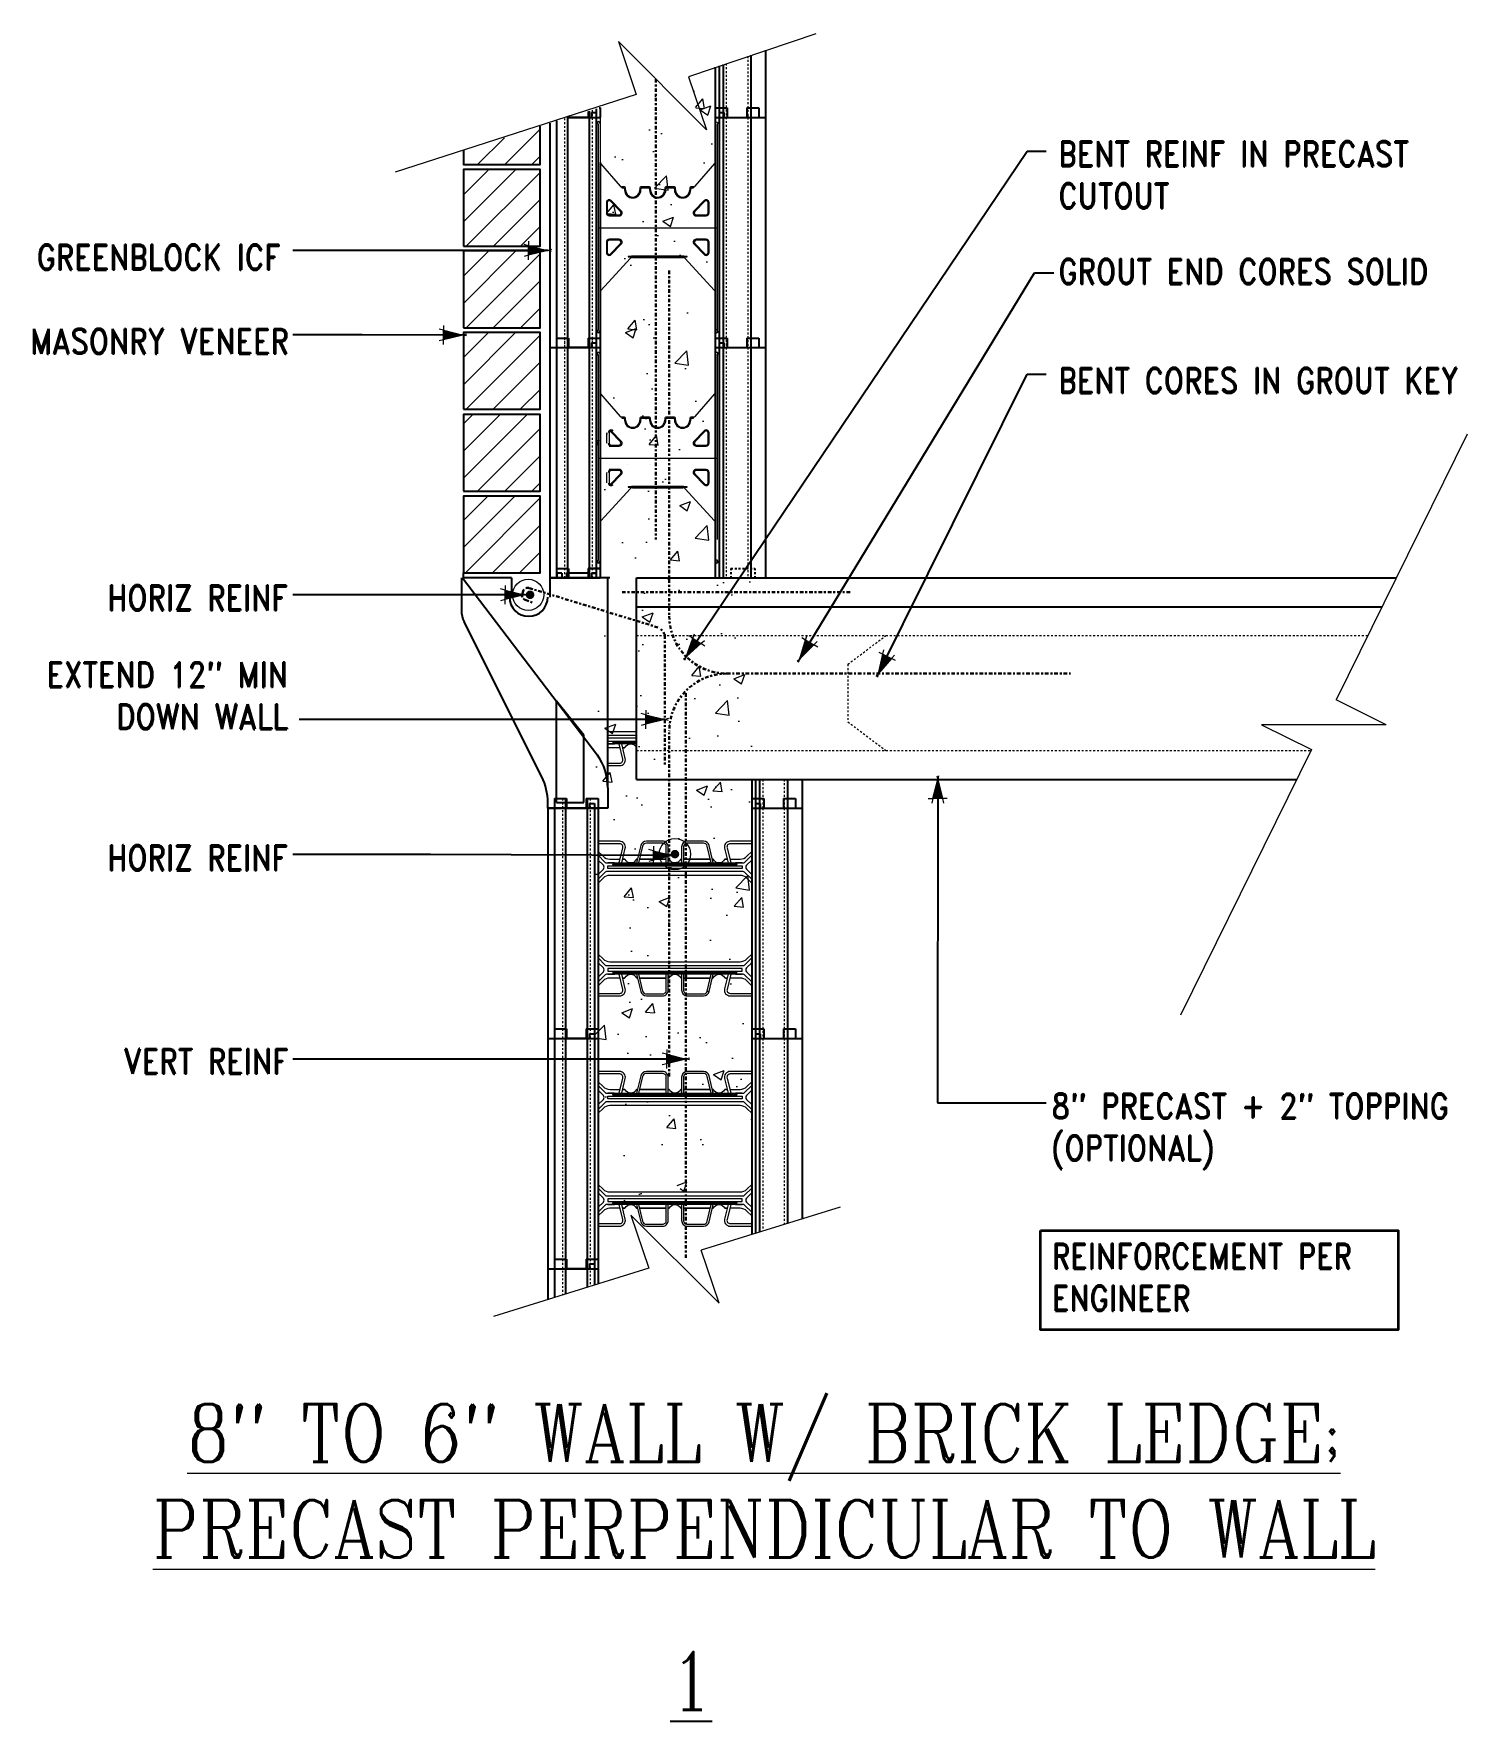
# Model space of a CAD drawing. Header units: inches. Extents: x -39.4 to 35.3, y 18.3 to 106.2.
import ezdxf

# ---------------------------------------------------------------- set-up
doc = ezdxf.new("R2010")
doc.units = ezdxf.units.IN
doc.header["$MEASUREMENT"] = 0
for name, pattern in [('CENTER', [2, 1.25, -0.25, 0.25, -0.25]), ('DASHED', [0.75, 0.5, -0.25]), ('DASHED2', [0.375, 0.25, -0.125]), ('HIDDEN', [0.375, 0.25, -0.125]), ('HIDDEN2', [0.1875, 0.125, -0.0625])]:
    doc.linetypes.add(name, pattern=pattern)
doc.layers.get('Defpoints').update_dxf_attribs({"color": 252})
for name, color, linetype, lineweight in [('A2 Hatch', 8, 'Continuous', 9), ('A4 medium', 7, 'Continuous', 35), ('DETAILS', 7, 'Continuous', 13), ('DIM', 3, 'Continuous', 13), ('REBAR', 2, 'CENTER', 30)]:
    doc.layers.add(name, color=color, linetype=linetype, lineweight=lineweight)
doc.styles.add('ARCTEXT', font='arctext.shx', dxfattribs={"width": 0.85})
doc.styles.add('RomanC', font='romanc.shx', dxfattribs={"width": 0.85, "height": 5})
doc.styles.add('ROMAND', font='romand.shx', dxfattribs={"width": 0.85})
doc.dimstyles.new('ARCTEXT1-4', dxfattribs={"dimtxt": 4, "dimasz": 2, "dimexe": 2, "dimexo": 2, "dimgap": 2, "dimtad": 1, "dimdec": 4, "dimzin": 3, "dimdsep": 46, "dimlunit": 4, "dimtxsty": 'ARCTEXT', "dimblk": 'ARCHTICK', "dimcen": 2, "dimaunit": 1, "dimadec": 0, "dimazin": 0, "dimtfac": 1, "dimtdec": 4, "dimtmove": 2, "dimatfit": 3, "dimldrblk": 'arrow', "dimfxl": 1, "dimtolj": 1, "dimtzin": 0, "dimarcsym": 0})
pattern_1 = [(45, (-7283.4527, 1527.4193), (-0.70710678, 0.70710678), [])]

msp = doc.modelspace()

# ---------------------------------------------------------------- texts
at = {"layer": 'Defpoints', "insert": (-5.175, 21.88), "char_height": 3, "width": 90.08, "attachment_point": 2, "style": 'RomanC'}
msp.add_mtext('{\\L1\\P}\\P            ', dxfattribs=at)
at = {"layer": 'DIM', "color": 3, "char_height": 1.3125, "style": 'ROMAND'}
for s, insert, width, attachment_point in [('BENT REINF IN PRECAST CUTOUT ', (13.961, 100.62), 22.68955, 1), ('GREENBLOCK ICF', (-26.573, 95.232), 22.68955, 3), ('GROUT END CORES SOLID', (13.961, 94.49), 22.68955, 1), ('MASONRY VENEER ', (-26.149, 90.847), 22.68955, 3), ('BENT CORES IN GROUT KEY', (13.961, 88.807), 22.68955, 1), ('HORIZ REINF ', (-26.198, 77.48), 22.68955, 3), ('EXTEND 12" MIN DOWN WALL ', (-26.197, 73.475), 16.76305, 3), ('HORIZ REINF ', (-26.197, 63.933), 22.68955, 3), ('VERT REINF ', (-26.158, 53.326), 22.68955, 3), ('8" PRECAST + 2" TOPPING (OPTIONAL)', (13.61, 50.994), 22.68955, 1), ('REINFORCEMENT PER ENGINEER', (13.626, 43.174), 22.17809, 1)]:
    msp.add_mtext(s, dxfattribs=dict(at, insert=insert, width=width, attachment_point=attachment_point))
at = {"layer": 'DIM', "insert": (-1.384, 34.806), "char_height": 3, "width": 80.28631, "attachment_point": 2, "style": 'ARCTEXT'}
msp.add_mtext('{\\Fromanc.shx|c0;\\L8" TO 6" WALL W/ BRICK LEDGE; PRECAST PERPENDICULAR TO WALL}\\P\\P             ', dxfattribs=at)

# ---------------------------------------------------------------- blocks, each defined once
blk = doc.blocks.new('_ArchTick')
at = {"color": 0, "linetype": 'ByBlock', "const_width": 0.15}
blk.add_lwpolyline([(-0.5, -0.5), (0.5, 0.5)], dxfattribs=at)
blk = doc.blocks.new('arrow')
at = {"layer": 'DIM'}
blk.add_hatch(color=253, dxfattribs=at).paths.add_polyline_path([(-2, 0.5), (-2, -0.5), (0, 0)])
at = {"layer": 'DIM', "lineweight": 9}
for points in [[(-2, 0.98), (-2, 0.5), (-2.47, 0.62)], [(0.37, 0.09), (0, 0)], [(0.37, -0.09), (0, 0)], [(-2, -0.98), (-2, -0.5), (-2.47, -0.62)]]:
    blk.add_lwpolyline(points, dxfattribs=at)
at = {"layer": 'DIM', "lineweight": 15}
blk.add_lwpolyline([(0, 0), (-2, -0.5), (-2, 0.5), (0, 0)], dxfattribs=at)

# ---------------------------------------------------------------- hatches: boundary and pattern name
at = {"layer": 'A2 Hatch', "ltscale": 0.15}
h = msp.add_hatch(dxfattribs=at)
h.set_pattern_fill('AR-CONC', color=256, scale=0.8, style=0)
h.set_pattern_definition([(50, (-3306.0194, 491.815), (5.7380815, -0.502017), [0.6, -6.6]), (355, (-3306.0194, 491.815), (-1.110011, 6.017537), [0.48, -5.28]), (100.45145, (-3305.541, 491.773), (4.628071, 5.51552), [0.509922, -5.609137]), (46.1842, (-3306.0194, 493.415), (8.537928, -1.324152), [0.9, -9.9]), (96.63564, (-3305.308, 493.3046), (7.477296, 7.792949), [0.764882, -8.413704]), (351.1842, (-3306.019, 493.415), (7.477296, 7.792949), [0.72, -7.92]), (21, (-3305.2194, 493.015), (4.7752564, -3.220951), [0.6, -6.6]), (326, (-3305.2194, 493.015), (1.946523, 5.8012), [0.48, -5.28]), (71.45144, (-3304.8214, 492.7465), (6.721779, 2.580249), [0.509922, -5.609137]), (37.5, (-3306.0194, 491.815), (0.0972788, 2.6631508), [0, -5.216, 0, -5.36, 0, -5.3]), (7.5, (-3306.0194, 491.815), (2.1045563, 3.1552937), [0, -3.056, 0, -5.096, 0, -2.02]), (327.5, (-3307.8034, 491.815), (4.2705795, -0.180439), [0, -2, 0, -6.24, 0, -8.28]), (317.5, (-3308.6034, 491.815), (4.6654894, 0.80084), [0, -2.6, 0, -4.144, 0, -5.88])])
h.paths.add_polyline_path([(-8.037, 102.534), (-10.023, 101.86), (-10.223, 44.844), (-7.353, 45.817), (-8.29, 48.577), (-3.693, 43.981), (-4.629, 46.741), (-2.023, 47.625), (-2.028, 80.207), (-4.028, 80.207), (-4.028, 103.893), (-5.313, 103.457), (-4.377, 100.697), (-8.973, 105.294)])
h = msp.add_hatch(dxfattribs=at)
h.set_pattern_fill('ANSI31', color=256, scale=8, style=0)
h.set_pattern_definition(pattern_1)
h.paths.add_polyline_path([(-17.048, 95.149), (-13.048, 95.149), (-13.048, 99.149), (-17.048, 99.149)])
h = msp.add_hatch(dxfattribs=at)
h.set_pattern_fill('ANSI31', color=256, scale=8, style=0)
h.set_pattern_definition(pattern_1)
h.paths.add_polyline_path([(-17.048, 90.899), (-13.048, 90.899), (-13.048, 94.899), (-17.048, 94.899)])
h = msp.add_hatch(dxfattribs=at)
h.set_pattern_fill('ANSI31', color=256, scale=8, style=0)
h.set_pattern_definition(pattern_1)
h.paths.add_polyline_path([(-17.048, 86.649), (-13.048, 86.649), (-13.048, 90.649), (-17.048, 90.649)])
h = msp.add_hatch(dxfattribs=at)
h.set_pattern_fill('ANSI31', color=256, scale=8, style=0)
h.set_pattern_definition([(45, (-3298.6134, 426.1184), (-0.70710678, 0.70710678), [])])
h.paths.add_polyline_path([(-17.048, 82.379), (-13.048, 82.379), (-13.048, 86.379), (-17.048, 86.379)])
h = msp.add_hatch(dxfattribs=at)
h.set_pattern_fill('ANSI31', color=256, scale=8, style=0)
h.set_pattern_definition(pattern_1)
h.paths.add_polyline_path([(-17.048, 78.129), (-13.048, 78.129), (-13.048, 82.129), (-17.048, 82.129)])
h = msp.add_hatch(color=256, dxfattribs=at)
edge = h.paths.add_edge_path()
edge.add_arc((-13.572, 76.981), 0.224, 0, 360)
h = msp.add_hatch(color=256, dxfattribs=at)
edge = h.paths.add_edge_path()
edge.add_arc((-6.023, 63.467), 0.224, 0, 360)

# ---------------------------------------------------------------- linework, layer by layer
at = {"color": 1}
for p, q in [((-2.063, 105.107), (-2.063, 89.86)), ((-1.298, 105.367), (-1.298, 89.86)), ((-3.923, 104.476), (-3.923, 89.86)), ((-3.723, 104.544), (-3.723, 89.86)), ((-3.508, 104.617), (-3.508, 89.86)), ((-10.548, 102.162), (-10.548, 101.86)), ((-10.498, 102.179), (-10.498, 89.86)), ((-10.373, 102.11), (-10.373, 101.86)), ((-10.373, 102.11), (-10.123, 102.11)), ((-10.123, 102.306), (-10.123, 89.86)), ((-9.964, 102.36), (-9.923, 102.36)), ((-9.964, 102.36), (-9.923, 102.36)), ((-9.923, 102.36), (-9.923, 101.86)), ((-3.923, 102.36), (-3.298, 102.36)), ((-3.923, 102.36), (-3.923, 101.86)), ((-3.723, 102.11), (-3.473, 102.11)), ((-3.473, 102.11), (-3.473, 101.86)), ((-3.298, 102.36), (-3.298, 101.86)), ((-2.273, 102.36), (-2.273, 101.86)), ((-2.273, 102.36), (-1.648, 102.36)), ((-2.063, 102.034), (-2.063, 101.86)), ((-1.648, 102.36), (-1.648, 101.86)), ((-1.648, 102.175), (-1.648, 101.86)), ((-1.648, 102.175), (-1.648, 101.86)), ((-1.298, 102.294), (-1.298, 101.86)), ((-12.548, 101.561), (-12.548, 89.86)), ((-12.198, 101.674), (-12.198, 89.86)), ((-10.498, 101.86), (-11.623, 101.86)), ((-11.623, 101.859), (-11.623, 89.86)), ((-11.622, 101.86), (-10.373, 101.86)), ((-11.622, 101.86), (-9.923, 101.86)), ((-11.573, 101.875), (-11.573, 101.86)), ((-10.223, 101.86), (-10.023, 101.86)), ((-3.923, 101.86), (-3.723, 101.86)), ((-3.923, 101.86), (-1.298, 101.86)), ((-3.508, 101.86), (-1.298, 101.86)), ((-3.203, 101.86), (-1.298, 101.86)), ((-3.203, 101.86), (-1.298, 101.86)), ((-3.203, 101.86), (-1.298, 101.86)), ((-9.923, 99.513), (-9.923, 89.86)), ((-12.548, 89.86), (-12.548, 77.86)), ((-12.548, 89.86), (-10.373, 89.86)), ((-12.548, 89.86), (-9.923, 89.86)), ((-12.198, 90.36), (-11.573, 90.36)), ((-12.198, 90.36), (-12.198, 77.86)), ((-11.623, 90.36), (-11.623, 77.86)), ((-10.498, 89.86), (-11.623, 89.86)), ((-11.573, 90.36), (-11.573, 89.86)), ((-10.548, 90.36), (-10.548, 89.86)), ((-10.548, 90.36), (-9.923, 90.36)), ((-10.498, 90.36), (-10.498, 77.86)), ((-10.373, 90.11), (-10.373, 89.86)), ((-10.373, 90.11), (-10.123, 90.11)), ((-10.123, 90.11), (-10.123, 77.86)), ((-10.123, 89.86), (-9.923, 89.86)), ((-9.923, 90.36), (-9.923, 77.86)), ((-9.923, 90.36), (-9.923, 89.86)), ((-3.923, 90.36), (-3.923, 77.86)), ((-3.923, 90.36), (-3.298, 90.36)), ((-3.923, 90.36), (-3.923, 89.86)), ((-3.923, 89.86), (-3.723, 89.86)), ((-3.923, 89.86), (-1.298, 89.86)), ((-3.723, 90.11), (-3.723, 77.86)), ((-3.723, 90.11), (-3.473, 90.11)), ((-3.508, 89.86), (-1.298, 89.86)), ((-3.508, 89.86), (-3.508, 77.86)), ((-3.473, 90.11), (-3.473, 89.86)), ((-3.298, 90.36), (-3.298, 89.86)), ((-2.273, 90.36), (-2.273, 89.86)), ((-2.273, 90.36), (-1.648, 90.36)), ((-2.063, 89.86), (-2.063, 77.86)), ((-1.648, 90.36), (-1.648, 89.86)), ((-1.298, 89.86), (-1.298, 77.86)), ((-12.198, 78.36), (-11.573, 78.36)), ((-12.198, 78.36), (-11.573, 78.36)), ((-12.198, 78.36), (-11.573, 78.36)), ((-12.198, 78.36), (-11.573, 78.36)), ((-12.198, 78.36), (-11.573, 78.36)), ((-12.198, 78.36), (-11.573, 78.36)), ((-12.198, 78.36), (-11.573, 78.36)), ((-12.198, 78.36), (-11.573, 78.36)), ((-11.573, 78.36), (-11.573, 77.86)), ((-11.573, 78.36), (-11.573, 77.86)), ((-11.573, 78.36), (-11.573, 77.86)), ((-11.573, 78.36), (-11.573, 77.86)), ((-11.573, 78.36), (-11.573, 77.86)), ((-11.573, 78.36), (-11.573, 77.86)), ((-11.573, 78.36), (-11.573, 77.86)), ((-11.573, 78.36), (-11.573, 77.86)), ((-10.548, 78.36), (-10.548, 77.86)), ((-9.923, 78.36), (-10.548, 78.36)), ((-10.548, 78.36), (-10.548, 77.86)), ((-10.548, 78.36), (-9.923, 78.36)), ((-10.548, 78.36), (-10.548, 77.86)), ((-9.923, 78.36), (-10.548, 78.36)), ((-10.548, 78.36), (-10.548, 77.86)), ((-10.548, 78.36), (-9.923, 78.36)), ((-10.548, 78.36), (-10.548, 77.86)), ((-9.923, 78.36), (-10.548, 78.36)), ((-10.548, 78.36), (-10.548, 77.86)), ((-9.923, 78.36), (-10.548, 78.36)), ((-10.548, 78.36), (-10.548, 77.86)), ((-10.548, 78.36), (-9.923, 78.36)), ((-10.548, 78.36), (-10.548, 77.86)), ((-10.548, 78.36), (-9.923, 78.36)), ((-10.548, 78.36), (-10.548, 77.86)), ((-10.548, 78.36), (-9.923, 78.36)), ((-10.548, 78.36), (-10.548, 77.86)), ((-10.548, 78.36), (-9.923, 78.36)), ((-10.548, 78.36), (-10.548, 77.86)), ((-9.923, 78.36), (-10.548, 78.36)), ((-10.548, 78.36), (-10.548, 77.86)), ((-10.548, 78.36), (-9.923, 78.36)), ((-10.548, 78.36), (-10.548, 77.86)), ((-10.548, 78.36), (-9.923, 78.36)), ((-10.548, 78.36), (-10.548, 77.86)), ((-9.923, 78.36), (-10.548, 78.36)), ((-10.548, 78.36), (-10.548, 77.86)), ((-9.923, 78.36), (-10.548, 78.36)), ((-9.923, 78.36), (-9.923, 77.86)), ((-9.923, 78.36), (-9.923, 77.86)), ((-9.923, 78.36), (-9.923, 77.86)), ((-9.923, 78.36), (-9.923, 77.86)), ((-9.923, 78.36), (-9.923, 77.86)), ((-9.923, 78.36), (-9.923, 77.86)), ((-9.923, 78.36), (-9.923, 77.86)), ((-9.923, 78.36), (-9.923, 77.86)), ((-9.923, 78.36), (-9.923, 77.86)), ((-9.923, 78.36), (-9.923, 77.86)), ((-9.923, 78.36), (-9.923, 77.86)), ((-9.923, 78.36), (-9.923, 77.86)), ((-9.923, 78.36), (-9.923, 77.86)), ((-9.923, 78.36), (-9.923, 77.86)), ((-9.923, 78.36), (-9.923, 77.86)), ((-9.923, 78.36), (-9.923, 77.86)), ((-9.923, 78.36), (-9.923, 77.86)), ((-9.923, 78.36), (-9.923, 77.86)), ((-17.148, 77.86), (-17.148, 76.182)), ((-17.093, 77.86), (-10.059, 68.632)), ((-14.548, 77.86), (-17.048, 77.86)), ((-14.548, 77.86), (-14.548, 76.86)), ((-12.548, 77.86), (-9.923, 77.86)), ((-9.423, 77.86), (-12.548, 77.86)), ((-12.548, 77.86), (-12.548, 76.86)), ((-12.548, 77.86), (-10.373, 77.86)), ((-12.548, 77.86), (-9.923, 77.86)), ((-9.423, 77.86), (-12.548, 77.86)), ((-12.173, 78.11), (-12.173, 77.86)), ((-11.923, 78.11), (-12.173, 78.11)), ((-12.173, 78.11), (-12.173, 77.86)), ((-11.923, 78.11), (-12.173, 78.11)), ((-12.173, 78.11), (-12.173, 77.86)), ((-11.923, 78.11), (-12.173, 78.11)), ((-12.173, 78.11), (-12.173, 77.86)), ((-11.923, 78.11), (-12.173, 78.11)), ((-12.173, 78.11), (-12.173, 77.86)), ((-11.923, 78.11), (-12.173, 78.11)), ((-12.173, 78.11), (-12.173, 77.86)), ((-11.923, 78.11), (-12.173, 78.11)), ((-12.173, 78.11), (-12.173, 77.86)), ((-11.923, 78.11), (-12.173, 78.11)), ((-11.923, 78.11), (-11.923, 77.86)), ((-11.923, 78.11), (-11.923, 77.86)), ((-11.923, 78.11), (-11.923, 77.86)), ((-11.923, 78.11), (-11.923, 77.86)), ((-11.923, 78.11), (-11.923, 77.86)), ((-11.923, 78.11), (-11.923, 77.86)), ((-11.923, 78.11), (-11.923, 77.86)), ((-10.548, 78.11), (-11.673, 78.11)), ((-11.673, 78.11), (-11.673, 77.86)), ((-10.548, 78.11), (-11.673, 78.11)), ((-11.673, 78.11), (-11.673, 77.86)), ((-10.548, 78.11), (-11.673, 78.11)), ((-11.673, 78.11), (-11.673, 77.86)), ((-10.548, 78.11), (-11.673, 78.11)), ((-11.673, 78.11), (-11.673, 77.86)), ((-10.548, 78.11), (-11.673, 78.11)), ((-11.673, 78.11), (-11.673, 77.86)), ((-10.548, 78.11), (-11.673, 78.11)), ((-11.673, 78.11), (-11.673, 77.86)), ((-10.548, 78.11), (-11.673, 78.11)), ((-11.673, 78.11), (-11.673, 77.86)), ((-10.498, 77.86), (-11.623, 77.86)), ((-10.498, 77.86), (-11.623, 77.86)), ((-10.498, 77.86), (-11.623, 77.86)), ((-10.498, 77.86), (-11.623, 77.86)), ((-10.498, 77.86), (-11.623, 77.86)), ((-10.498, 77.86), (-11.623, 77.86)), ((-10.498, 77.86), (-11.623, 77.86)), ((-10.498, 77.86), (-11.623, 77.86)), ((-10.373, 78.11), (-10.373, 77.86)), ((-10.123, 78.11), (-10.373, 78.11)), ((-10.373, 78.11), (-10.373, 77.86)), ((-10.373, 78.11), (-10.123, 78.11)), ((-10.373, 78.11), (-10.373, 77.86)), ((-10.123, 78.11), (-10.373, 78.11)), ((-10.373, 78.11), (-10.373, 77.86)), ((-10.373, 78.11), (-10.123, 78.11)), ((-10.373, 78.11), (-10.373, 77.86)), ((-10.123, 78.11), (-10.373, 78.11)), ((-10.373, 78.11), (-10.373, 77.86)), ((-10.123, 78.11), (-10.373, 78.11)), ((-10.373, 78.11), (-10.373, 77.86)), ((-10.373, 78.11), (-10.123, 78.11)), ((-10.373, 78.11), (-10.373, 77.86)), ((-10.373, 78.11), (-10.123, 78.11)), ((-10.373, 78.11), (-10.373, 77.86)), ((-10.373, 78.11), (-10.123, 78.11)), ((-10.373, 78.11), (-10.373, 77.86)), ((-10.373, 78.11), (-10.123, 78.11)), ((-10.373, 78.11), (-10.373, 77.86)), ((-10.123, 78.11), (-10.373, 78.11)), ((-10.373, 78.11), (-10.373, 77.86)), ((-10.373, 78.11), (-10.123, 78.11)), ((-10.373, 78.11), (-10.373, 77.86)), ((-10.373, 78.11), (-10.123, 78.11)), ((-10.373, 78.11), (-10.373, 77.86)), ((-10.123, 78.11), (-10.373, 78.11)), ((-10.373, 78.11), (-10.373, 77.86)), ((-10.123, 78.11), (-10.373, 78.11)), ((-10.123, 78.11), (-10.123, 77.86)), ((-10.123, 78.11), (-10.123, 77.86)), ((-10.123, 78.11), (-10.123, 77.86)), ((-10.123, 78.11), (-10.123, 77.86)), ((-10.123, 78.11), (-10.123, 77.86)), ((-10.123, 78.11), (-10.123, 77.86)), ((-10.123, 78.11), (-10.123, 77.86)), ((-10.123, 77.86), (-9.923, 77.86)), ((-10.123, 77.86), (-9.923, 77.86)), ((-10.123, 77.86), (-9.923, 77.86)), ((-10.123, 77.86), (-9.923, 77.86)), ((-10.123, 77.86), (-9.923, 77.86)), ((-10.123, 77.86), (-9.923, 77.86)), ((-10.123, 77.86), (-9.923, 77.86)), ((-10.123, 77.86), (-9.923, 77.86)), ((-9.523, 66.92), (-9.523, 77.86)), ((-4.128, 77.86), (-1.503, 77.86)), ((-3.923, 77.86), (-1.298, 77.86)), ((-12.967, 67.495), (-17.016, 75.566)), ((-12.198, 66.15), (-12.198, 71.438)), ((-10.773, 69.66), (-12.198, 71.438)), ((-10.773, 66.15), (-10.773, 69.66)), ((-9.523, 66.92), (-9.523, 65.86)), ((-2.023, 67.36), (-2.023, 65.86)), ((-1.823, 67.36), (-1.823, 65.86)), ((-1.608, 67.36), (-1.608, 65.86)), ((-0.163, 67.36), (-0.163, 65.86)), ((0.602, 67.36), (0.602, 65.86)), ((-12.648, 65.86), (-12.648, 66.15)), ((-12.298, 66.36), (-11.673, 66.36)), ((-12.298, 66.36), (-12.298, 53.86)), ((-12.198, 66.15), (-10.773, 66.15)), ((-11.723, 66.36), (-11.723, 53.86)), ((-11.673, 66.36), (-11.673, 65.86)), ((-10.648, 66.36), (-10.648, 65.86)), ((-10.648, 66.36), (-10.023, 66.36)), ((-10.598, 66.36), (-10.598, 53.86)), ((-10.473, 66.11), (-10.473, 65.86)), ((-10.473, 66.11), (-10.223, 66.11)), ((-10.223, 66.11), (-10.223, 53.86)), ((-10.023, 66.36), (-10.023, 53.86)), ((-2.023, 66.36), (-2.023, 53.86)), ((-2.023, 66.36), (-1.398, 66.36)), ((-1.823, 66.11), (-1.823, 53.86)), ((-1.823, 66.11), (-1.573, 66.11)), ((-1.573, 66.11), (-1.573, 65.86)), ((-1.398, 66.36), (-1.398, 65.86)), ((-0.373, 66.36), (-0.373, 65.86)), ((-0.373, 66.36), (0.252, 66.36)), ((0.252, 66.36), (0.252, 65.86)), ((-12.648, 65.86), (-10.023, 65.86)), ((-12.648, 65.86), (-12.648, 53.86)), ((-12.648, 65.86), (-10.473, 65.86)), ((-9.523, 65.86), (-12.648, 65.86)), ((-10.598, 65.86), (-11.723, 65.86)), ((-10.223, 65.86), (-10.023, 65.86)), ((-2.023, 65.86), (0.602, 65.86)), ((-2.023, 65.86), (-1.823, 65.86)), ((-1.608, 65.86), (0.602, 65.86)), ((-1.608, 65.86), (-1.608, 53.86)), ((-0.163, 65.86), (-0.163, 53.86)), ((0.602, 65.86), (0.602, 53.86)), ((-12.648, 53.86), (-10.023, 53.86)), ((-12.648, 53.86), (-12.648, 40.249)), ((-12.648, 53.86), (-10.473, 53.86)), ((-12.298, 54.36), (-11.673, 54.36)), ((-12.298, 54.36), (-12.298, 40.359)), ((-11.723, 54.36), (-11.723, 40.539)), ((-10.598, 53.86), (-11.723, 53.86)), ((-11.673, 54.36), (-11.673, 53.86)), ((-10.648, 54.36), (-10.648, 53.86)), ((-10.648, 54.36), (-10.023, 54.36)), ((-10.598, 54.36), (-10.598, 40.891)), ((-10.473, 54.11), (-10.473, 53.86)), ((-10.473, 54.11), (-10.223, 54.11)), ((-10.223, 54.11), (-10.223, 41.008)), ((-10.223, 53.86), (-10.023, 53.86)), ((-10.023, 54.36), (-10.023, 41.071)), ((-2.023, 54.36), (-2.023, 43.638)), ((-2.023, 54.36), (-1.398, 54.36)), ((-2.023, 53.86), (0.602, 53.86)), ((-2.023, 53.86), (-1.823, 53.86)), ((-1.823, 54.11), (-1.823, 43.7)), ((-1.823, 54.11), (-1.573, 54.11)), ((-1.608, 53.86), (0.602, 53.86)), ((-1.608, 53.86), (-1.608, 43.766)), ((-1.573, 54.11), (-1.573, 53.86)), ((-1.398, 54.36), (-1.398, 53.86)), ((-0.373, 54.36), (-0.373, 53.86)), ((-0.373, 54.36), (0.252, 54.36)), ((-0.163, 53.86), (-0.163, 44.214)), ((0.252, 54.36), (0.252, 53.86)), ((0.602, 53.86), (0.602, 44.451)), ((-12.298, 42.36), (-11.673, 42.36)), ((-11.673, 42.36), (-11.673, 41.86)), ((-10.648, 42.36), (-10.648, 41.86)), ((-10.648, 42.36), (-10.023, 42.36)), ((-12.648, 41.86), (-10.023, 41.86)), ((-12.648, 41.86), (-10.473, 41.86)), ((-10.598, 41.86), (-11.723, 41.86)), ((-10.473, 42.11), (-10.473, 41.86)), ((-10.473, 42.11), (-10.223, 42.11)), ((-10.223, 41.86), (-10.023, 41.86))]:
    msp.add_line(p, q, dxfattribs=at)
at = {"color": 1, "linetype": 'HIDDEN', "ltscale": 0.02}
for p, q in [((-10.548, 102.162), (-10.548, 101.86)), ((-9.964, 102.36), (-9.923, 102.36)), ((-3.923, 102.36), (-3.298, 102.36)), ((-3.723, 102.11), (-3.723, 101.86)), ((-3.723, 102.11), (-3.473, 102.11)), ((-3.473, 102.11), (-3.473, 101.86)), ((-3.298, 102.36), (-3.298, 101.86)), ((-2.273, 102.36), (-2.273, 101.86)), ((-2.273, 102.36), (-1.648, 102.36)), ((-1.648, 102.36), (-1.648, 101.86)), ((-1.648, 102.175), (-1.648, 101.86)), ((-11.573, 101.875), (-11.573, 101.86)), ((-2.273, 101.963), (-2.273, 101.86)), ((-12.198, 90.36), (-11.573, 90.36)), ((-12.198, 90.36), (-12.198, 89.86)), ((-11.573, 90.36), (-11.573, 89.86)), ((-10.548, 90.36), (-10.548, 89.86)), ((-10.548, 90.36), (-9.923, 90.36)), ((-3.923, 90.36), (-3.298, 90.36)), ((-3.723, 90.11), (-3.723, 89.86)), ((-3.723, 90.11), (-3.473, 90.11)), ((-3.473, 90.11), (-3.473, 89.86)), ((-3.298, 90.36), (-3.298, 89.86)), ((-2.273, 90.36), (-2.273, 89.86)), ((-2.273, 90.36), (-1.648, 90.36)), ((-1.648, 90.36), (-1.648, 89.86)), ((-12.198, 78.36), (-11.573, 78.36)), ((-12.198, 78.36), (-12.198, 77.86)), ((-12.198, 78.36), (-11.573, 78.36)), ((-12.198, 78.36), (-12.198, 77.86)), ((-12.198, 78.36), (-11.573, 78.36)), ((-12.198, 78.36), (-12.198, 77.86)), ((-12.198, 78.36), (-11.573, 78.36)), ((-12.198, 78.36), (-12.198, 77.86)), ((-12.198, 78.36), (-11.573, 78.36)), ((-12.198, 78.36), (-12.198, 77.86)), ((-12.198, 78.36), (-11.573, 78.36)), ((-12.198, 78.36), (-11.573, 78.36)), ((-12.198, 78.36), (-12.198, 77.86)), ((-12.198, 78.36), (-11.573, 78.36)), ((-12.198, 78.36), (-11.573, 78.36)), ((-12.198, 78.36), (-12.198, 77.86)), ((-12.198, 78.36), (-11.573, 78.36)), ((-12.198, 78.36), (-12.198, 77.86)), ((-12.198, 78.36), (-11.573, 78.36)), ((-12.198, 78.36), (-11.573, 78.36)), ((-12.198, 78.36), (-12.198, 77.86)), ((-12.198, 78.36), (-11.573, 78.36)), ((-12.198, 78.36), (-12.198, 77.86)), ((-12.198, 78.36), (-11.573, 78.36)), ((-12.198, 78.36), (-12.198, 77.86)), ((-11.573, 78.36), (-11.573, 77.86)), ((-11.573, 78.36), (-11.573, 77.86)), ((-11.573, 78.36), (-11.573, 77.86)), ((-11.573, 78.36), (-11.573, 77.86)), ((-11.573, 78.36), (-11.573, 77.86)), ((-11.573, 78.36), (-11.573, 77.86)), ((-11.573, 78.36), (-11.573, 77.86)), ((-11.573, 78.36), (-11.573, 77.86)), ((-11.573, 78.36), (-11.573, 77.86)), ((-11.573, 78.36), (-11.573, 77.86)), ((-11.573, 78.36), (-11.573, 77.86)), ((-11.573, 78.36), (-11.573, 77.86)), ((-11.573, 78.36), (-11.573, 77.86)), ((-11.573, 78.36), (-11.573, 77.86)), ((-10.548, 78.36), (-10.548, 77.86)), ((-10.548, 78.36), (-9.923, 78.36)), ((-10.548, 78.36), (-10.548, 77.86)), ((-10.548, 78.36), (-9.923, 78.36)), ((-10.548, 78.36), (-10.548, 77.86)), ((-10.548, 78.36), (-9.923, 78.36)), ((-10.548, 78.36), (-10.548, 77.86)), ((-10.548, 78.36), (-9.923, 78.36)), ((-10.548, 78.36), (-10.548, 77.86)), ((-10.548, 78.36), (-9.923, 78.36)), ((-10.548, 78.36), (-10.548, 77.86)), ((-10.548, 78.36), (-9.923, 78.36)), ((-10.548, 78.36), (-10.548, 77.86)), ((-10.548, 78.36), (-9.923, 78.36)), ((-10.548, 78.36), (-10.548, 77.86)), ((-10.548, 78.36), (-9.923, 78.36)), ((-10.548, 78.36), (-10.548, 77.86)), ((-10.548, 78.36), (-9.923, 78.36)), ((-10.548, 78.36), (-10.548, 77.86)), ((-10.548, 78.36), (-9.923, 78.36)), ((-10.548, 78.36), (-10.548, 77.86)), ((-10.548, 78.36), (-9.923, 78.36)), ((-10.548, 78.36), (-10.548, 77.86)), ((-10.548, 78.36), (-9.923, 78.36)), ((-10.548, 78.36), (-10.548, 77.86)), ((-10.548, 78.36), (-9.923, 78.36)), ((-10.548, 78.36), (-10.548, 77.86)), ((-10.548, 78.36), (-9.923, 78.36)), ((-3.103, 78.36), (-3.103, 77.86)), ((-3.103, 78.36), (-1.853, 78.36)), ((-1.853, 78.36), (-1.853, 77.86)), ((-12.298, 66.36), (-11.673, 66.36)), ((-11.673, 66.36), (-11.673, 65.86)), ((-10.648, 66.36), (-10.648, 65.86)), ((-10.648, 66.36), (-10.023, 66.36)), ((-2.023, 66.36), (-1.398, 66.36)), ((-1.398, 66.36), (-1.398, 65.86)), ((-0.373, 66.36), (-0.373, 65.86)), ((-0.373, 66.36), (0.252, 66.36)), ((0.252, 66.36), (0.252, 65.86)), ((-12.298, 54.36), (-11.673, 54.36)), ((-11.673, 54.36), (-11.673, 53.86)), ((-10.648, 54.36), (-10.648, 53.86)), ((-10.648, 54.36), (-10.023, 54.36)), ((-2.023, 54.36), (-1.398, 54.36)), ((-1.398, 54.36), (-1.398, 53.86)), ((-0.373, 54.36), (-0.373, 53.86)), ((-0.373, 54.36), (0.252, 54.36)), ((0.252, 54.36), (0.252, 53.86)), ((-12.298, 42.36), (-11.673, 42.36)), ((-11.673, 42.36), (-11.673, 41.86)), ((-10.648, 42.36), (-10.648, 41.86)), ((-10.648, 42.36), (-10.023, 42.36))]:
    msp.add_line(p, q, dxfattribs=at)
at = {"ltscale": 0.15}
for p, q in [((-11.573, 101.86), (-10.548, 101.86)), ((-11.573, 89.86), (-10.548, 89.86)), ((-17.048, 77.879), (-17.048, 78.129)), ((-11.573, 77.86), (-10.548, 77.86)), ((-11.573, 77.86), (-10.548, 77.86)), ((-11.573, 77.86), (-10.548, 77.86)), ((-11.573, 77.86), (-10.548, 77.86)), ((-11.573, 77.86), (-10.548, 77.86)), ((-11.573, 77.86), (-10.548, 77.86)), ((-11.573, 77.86), (-10.548, 77.86)), ((-11.573, 77.86), (-10.548, 77.86)), ((-8.023, 77.86), (31.571, 77.86)), ((-8.023, 67.36), (-8.023, 77.86)), ((-8.023, 76.36), (30.831, 76.36)), ((-8.023, 67.36), (26.389, 67.36)), ((-11.673, 65.86), (-10.648, 65.86)), ((-11.673, 53.86), (-10.648, 53.86)), ((-11.673, 41.86), (-10.648, 41.86))]:
    msp.add_line(p, q, dxfattribs=at)
msp.add_lwpolyline([(-17.048, 100.111), (-17.048, 99.399), (-13.048, 99.399), (-13.048, 101.4)], dxfattribs=at)
for points in [[(-17.048, 95.149), (-13.048, 95.149), (-13.048, 99.149), (-17.048, 99.149)], [(-17.048, 90.899), (-13.048, 90.899), (-13.048, 94.899), (-17.048, 94.899)], [(-17.048, 86.649), (-13.048, 86.649), (-13.048, 90.649), (-17.048, 90.649)], [(-17.048, 82.379), (-13.048, 82.379), (-13.048, 86.379), (-17.048, 86.379)], [(-17.048, 78.129), (-13.048, 78.129), (-13.048, 82.129), (-17.048, 82.129)]]:
    msp.add_lwpolyline(points, close=True, dxfattribs=at)
at = {"color": 1}
for centre, radius, start, end in [((-13.648, 76.86), 1, 180, 0), ((-15.648, 76.182), 1.5, 180, 204.22775), ((-12.523, 66.92), 3, 360, 34.77783), ((-15.648, 66.15), 3, 0, 26.64228)]:
    msp.add_arc(centre, radius, start, end, dxfattribs=at)
at = {"layer": 'A2 Hatch', "linetype": 'DASHED2', "ltscale": 0.15}
for p, q in [((-3.348, 104.671), (-3.348, 89.86)), ((-2.223, 105.053), (-2.223, 89.86)), ((-10.338, 102.233), (-10.338, 89.86)), ((-11.783, 101.808), (-11.783, 89.86)), ((-2.223, 101.98), (-2.223, 101.86)), ((-11.783, 90.36), (-11.783, 77.86)), ((-10.338, 90.36), (-10.338, 77.86)), ((-3.348, 89.86), (-3.348, 77.86)), ((-2.223, 89.86), (-2.223, 77.86)), ((-1.448, 67.36), (-1.448, 65.86)), ((-0.323, 67.36), (-0.323, 65.86)), ((-11.883, 66.36), (-11.883, 53.86)), ((-10.438, 66.36), (-10.438, 53.86)), ((-1.448, 65.86), (-1.448, 53.86)), ((-0.323, 65.86), (-0.323, 53.86)), ((-11.883, 54.36), (-11.883, 40.489)), ((-10.438, 54.36), (-10.438, 40.941)), ((-1.448, 53.86), (-1.448, 43.816)), ((-0.323, 53.86), (-0.323, 44.165))]:
    msp.add_line(p, q, dxfattribs=at)
at = {"layer": 'A2 Hatch', "ltscale": 0.15}
for p, q in [((-14.895, 99.399), (-13.048, 101.245)), ((-16.309, 99.399), (-14.906, 100.801)), ((-17.048, 100.073), (-16.993, 100.129)), ((-13.481, 99.399), (-13.048, 99.831))]:
    msp.add_line(p, q, dxfattribs=at)
at = {"layer": 'A2 Hatch', "linetype": 'DASHED', "ltscale": 0.2}
for p, q in [((-8.023, 74.86), (30.09, 74.86)), ((2.992, 73.36), (4.977, 74.86)), ((2.992, 73.36), (2.992, 70.36)), ((2.992, 70.36), (4.977, 68.86)), ((-8.023, 68.86), (27.129, 68.86))]:
    msp.add_line(p, q, dxfattribs=at)
at = {"layer": 'A2 Hatch', "linetype": 'HIDDEN2', "ltscale": 0.15}
for p, q in [((-12.298, 66.36), (-12.298, 65.86)), ((-11.673, 66.36), (-12.298, 66.36)), ((-11.673, 66.36), (-11.673, 65.86)), ((-10.648, 66.36), (-10.648, 65.86)), ((-10.023, 66.36), (-10.648, 66.36)), ((-10.023, 66.36), (-10.023, 65.86))]:
    msp.add_line(p, q, dxfattribs=at)
at = {"layer": 'A2 Hatch', "ltscale": 0.15}
for centre in [(-13.672, 76.981), (-6.023, 63.467)]:
    msp.add_circle(centre, 0.816, dxfattribs=at)
at = {"layer": 'A4 medium', "ltscale": 0.15}
msp.add_lwpolyline([(13.028, 43.86), (31.669, 43.86), (31.669, 38.678), (13.028, 38.678)], close=True, dxfattribs=at)
at = {"layer": 'DETAILS', "color": 6, "lineweight": 20}
for p, q in [((-9.923, 102.374), (-9.923, 90.787)), ((-10.076, 101.605), (-9.989, 101.655)), ((-10.03, 101.525), (-10.076, 101.605)), ((-10.023, 101.5), (-10.023, 90.824)), ((-9.989, 101.655), (-9.93, 101.552)), ((-9.923, 101.527), (-9.923, 99.548)), ((-3.923, 99.53), (-3.923, 101.509)), ((-3.917, 101.534), (-3.858, 101.637)), ((-3.858, 101.637), (-3.771, 101.587)), ((-3.771, 101.587), (-3.823, 101.496)), ((-3.823, 101.496), (-3.823, 90.787)), ((-9.923, 99.547), (-9.923, 99.531)), ((-9.923, 99.53), (-9.923, 92.768)), ((-9.896, 99.461), (-8.878, 98.271)), ((-4.969, 98.271), (-3.951, 99.461)), ((-3.923, 92.768), (-3.923, 99.53)), ((-8.806, 98.24), (-8.798, 98.24)), ((-8.648, 98.24), (-8.806, 98.24)), ((-8.798, 98.24), (-8.798, 98.19)), ((-8.798, 98.19), (-8.698, 98.19)), ((-8.648, 98.14), (-8.648, 98.085)), ((-8.598, 98.085), (-8.598, 98.19)), ((-7.848, 98.19), (-7.848, 98.085)), ((-7.348, 98.24), (-7.798, 98.24)), ((-7.798, 98.085), (-7.798, 98.14)), ((-7.748, 98.19), (-7.398, 98.19)), ((-7.348, 98.14), (-7.348, 98.085)), ((-7.298, 98.085), (-7.298, 98.19)), ((-6.548, 98.19), (-6.548, 98.085)), ((-6.048, 98.24), (-6.498, 98.24)), ((-6.498, 98.085), (-6.498, 98.14)), ((-6.448, 98.19), (-6.098, 98.19)), ((-6.048, 98.14), (-6.048, 98.085)), ((-5.998, 98.085), (-5.998, 98.19)), ((-5.248, 98.19), (-5.248, 98.085)), ((-5.041, 98.24), (-5.198, 98.24)), ((-5.198, 98.085), (-5.198, 98.14)), ((-5.148, 98.19), (-5.048, 98.19)), ((-5.048, 98.19), (-5.048, 98.24)), ((-5.048, 98.24), (-5.041, 98.24)), ((-9.598, 97.421), (-9.598, 96.88)), ((-9.548, 97.421), (-9.548, 96.88)), ((-9.448, 96.78), (-8.929, 96.78)), ((-8.857, 96.949), (-9.376, 97.49)), ((-8.821, 96.984), (-9.34, 97.525)), ((-4.507, 97.525), (-5.026, 96.984)), ((-4.471, 97.49), (-4.99, 96.949)), ((-4.918, 96.78), (-4.398, 96.78)), ((-4.298, 96.88), (-4.298, 97.421)), ((-4.248, 96.88), (-4.248, 97.421)), ((-10.023, 96.11), (-3.823, 96.11)), ((-9.448, 96.73), (-8.929, 96.73)), ((-4.918, 96.73), (-4.398, 96.73)), ((-9.598, 95.36), (-9.598, 94.819)), ((-9.548, 95.36), (-9.548, 94.819)), ((-8.929, 95.51), (-9.448, 95.51)), ((-8.929, 95.46), (-9.448, 95.46)), ((-9.376, 94.75), (-8.857, 95.291)), ((-9.34, 94.715), (-8.821, 95.256)), ((-5.026, 95.256), (-4.507, 94.715)), ((-4.99, 95.291), (-4.471, 94.75)), ((-4.398, 95.51), (-4.918, 95.51)), ((-4.398, 95.46), (-4.918, 95.46)), ((-4.298, 94.819), (-4.298, 95.36)), ((-4.248, 94.819), (-4.248, 95.36)), ((-9.894, 92.839), (-8.342, 94.516)), ((-8.294, 94.63), (-8.45, 94.615)), ((-8.45, 94.595), (-8.294, 94.58)), ((-6.923, 94.63), (-8.294, 94.63)), ((-8.294, 94.58), (-6.923, 94.58)), ((-8.236, 94.56), (-6.923, 94.56)), ((-5.553, 94.63), (-6.923, 94.63)), ((-6.923, 94.58), (-5.553, 94.58)), ((-6.923, 94.56), (-5.611, 94.56)), ((-5.397, 94.615), (-5.553, 94.63)), ((-5.553, 94.58), (-5.397, 94.595)), ((-5.505, 94.516), (-3.953, 92.839)), ((-9.923, 90.76), (-9.923, 92.768)), ((-3.923, 92.768), (-3.923, 90.76)), ((-10.03, 90.762), (-10.076, 90.683)), ((-10.076, 90.683), (-9.989, 90.633)), ((-10.023, 90.824), (-10.023, 90.787)), ((-9.989, 90.633), (-9.93, 90.735)), ((-3.917, 90.735), (-3.858, 90.633)), ((-3.858, 90.633), (-3.771, 90.683)), ((-3.823, 90.787), (-3.823, 90.824)), ((-3.771, 90.683), (-3.817, 90.762)), ((-10.076, 89.587), (-9.989, 89.637)), ((-10.03, 89.508), (-10.076, 89.587)), ((-10.023, 89.485), (-10.023, 78.787)), ((-10.023, 89.446), (-10.023, 89.483)), ((-9.989, 89.637), (-9.93, 89.534)), ((-9.923, 89.509), (-9.923, 87.53)), ((-3.923, 87.53), (-3.923, 89.509)), ((-3.917, 89.534), (-3.858, 89.637)), ((-3.858, 89.637), (-3.771, 89.587)), ((-3.823, 89.485), (-3.823, 79.86)), ((-3.823, 89.483), (-3.823, 89.446)), ((-3.771, 89.587), (-3.817, 89.508)), ((-9.923, 87.53), (-9.923, 80.768)), ((-9.896, 87.461), (-8.878, 86.271)), ((-4.969, 86.271), (-3.951, 87.461)), ((-3.923, 80.768), (-3.923, 87.53)), ((-8.806, 86.24), (-8.798, 86.24)), ((-8.648, 86.24), (-8.806, 86.24)), ((-8.798, 86.24), (-8.798, 86.19)), ((-8.798, 86.19), (-8.698, 86.19)), ((-8.598, 86.085), (-8.598, 86.19)), ((-7.848, 86.19), (-7.848, 86.085)), ((-7.348, 86.24), (-7.798, 86.24)), ((-7.748, 86.19), (-7.398, 86.19)), ((-7.298, 86.085), (-7.298, 86.19)), ((-6.548, 86.19), (-6.548, 86.085)), ((-6.048, 86.24), (-6.498, 86.24)), ((-6.448, 86.19), (-6.098, 86.19)), ((-5.998, 86.085), (-5.998, 86.19)), ((-5.248, 86.19), (-5.248, 86.085)), ((-5.041, 86.24), (-5.198, 86.24)), ((-5.148, 86.19), (-5.048, 86.19)), ((-5.048, 86.19), (-5.048, 86.24)), ((-5.048, 86.24), (-5.041, 86.24)), ((-9.598, 85.421), (-9.598, 84.88)), ((-9.448, 85.421), (-9.448, 84.88)), ((-8.857, 84.949), (-9.376, 85.49)), ((-8.821, 84.984), (-9.34, 85.525)), ((-8.648, 86.14), (-8.648, 86.085)), ((-7.798, 86.085), (-7.798, 86.14)), ((-7.348, 86.14), (-7.348, 86.085)), ((-6.498, 86.085), (-6.498, 86.14)), ((-6.048, 86.14), (-6.048, 86.085)), ((-5.198, 86.085), (-5.198, 86.14)), ((-4.507, 85.525), (-5.026, 84.984)), ((-4.471, 85.49), (-4.99, 84.949)), ((-4.298, 84.88), (-4.298, 85.421)), ((-4.248, 84.88), (-4.248, 85.421)), ((-9.448, 84.78), (-8.929, 84.78)), ((-9.448, 84.73), (-8.929, 84.73)), ((-4.918, 84.78), (-4.398, 84.78)), ((-4.918, 84.73), (-4.398, 84.73)), ((-10.023, 84.11), (-3.823, 84.11)), ((-9.598, 83.36), (-9.598, 82.819)), ((-8.929, 83.51), (-9.448, 83.51)), ((-8.929, 83.46), (-9.448, 83.46)), ((-9.448, 83.36), (-9.448, 82.819)), ((-9.376, 82.75), (-8.857, 83.291)), ((-9.34, 82.715), (-8.821, 83.256)), ((-5.026, 83.256), (-4.507, 82.715)), ((-4.99, 83.291), (-4.471, 82.75)), ((-4.398, 83.51), (-4.918, 83.51)), ((-4.398, 83.46), (-4.918, 83.46)), ((-4.298, 82.819), (-4.298, 83.36)), ((-4.248, 82.819), (-4.248, 83.36)), ((-9.894, 80.839), (-8.342, 82.516)), ((-8.294, 82.63), (-8.45, 82.615)), ((-8.45, 82.595), (-8.294, 82.58)), ((-6.923, 82.63), (-8.294, 82.63)), ((-8.294, 82.58), (-6.923, 82.58)), ((-8.236, 82.56), (-6.923, 82.56)), ((-5.553, 82.63), (-6.923, 82.63)), ((-6.923, 82.58), (-5.553, 82.58)), ((-6.923, 82.56), (-5.611, 82.56)), ((-5.397, 82.615), (-5.553, 82.63)), ((-5.553, 82.58), (-5.397, 82.595)), ((-5.505, 82.516), (-3.953, 80.839)), ((-9.923, 78.76), (-9.923, 80.768)), ((-3.923, 80.768), (-3.923, 79.86)), ((-3.923, 80.768), (-3.923, 78.76)), ((-10.03, 78.762), (-10.076, 78.683)), ((-10.076, 78.683), (-9.989, 78.633)), ((-10.023, 78.824), (-10.023, 78.787)), ((-9.989, 78.633), (-9.93, 78.735)), ((-3.917, 78.735), (-3.858, 78.633)), ((-3.858, 78.633), (-3.771, 78.683)), ((-3.823, 78.787), (-3.823, 78.824)), ((-3.771, 78.683), (-3.817, 78.762))]:
    msp.add_line(p, q, dxfattribs=at)
for points in [[(-8.489, 98.435), (-8.503, 98.435)], [(-8.489, 95.785), (-8.503, 95.785)], [(-8.489, 95.785), (-8.503, 95.785)], [(-7.287, 95.785), (-7.273, 95.785)], [(-8.489, 83.785), (-8.503, 83.785)], [(-7.287, 83.785), (-7.273, 83.785)], [(-6.023, 62.86), (-2.523, 62.86), (-2.523, 62.71), (-6.023, 62.71), (-9.524, 62.71), (-9.524, 62.86)], [(-7.975, 63.21), (-7.993, 63.21)], [(-6.472, 63.21), (-7.872, 63.21)], [(-6.372, 63.21), (-6.354, 63.21)], [(-5.675, 63.21), (-5.693, 63.21)], [(-5.575, 63.21), (-4.175, 63.21)], [(-4.072, 63.21), (-4.054, 63.21)], [(-6.023, 57.36), (-2.523, 57.36), (-2.523, 57.51), (-6.023, 57.51), (-9.524, 57.51), (-9.524, 57.36)], [(-7.975, 57.01), (-7.993, 57.01)], [(-6.472, 57.01), (-7.872, 57.01)], [(-6.372, 57.01), (-6.354, 57.01)], [(-5.675, 57.01), (-5.693, 57.01)], [(-5.575, 57.01), (-4.175, 57.01)], [(-4.072, 57.01), (-4.054, 57.01)], [(-7.975, 51.21), (-7.993, 51.21)], [(-6.472, 51.21), (-7.872, 51.21)], [(-6.372, 51.21), (-6.354, 51.21)], [(-5.675, 51.21), (-5.693, 51.21)], [(-5.575, 51.21), (-4.175, 51.21)], [(-4.072, 51.21), (-4.054, 51.21)], [(-6.023, 50.86), (-2.523, 50.86), (-2.523, 50.71), (-6.023, 50.71), (-9.524, 50.71), (-9.524, 50.86)], [(-6.023, 45.36), (-2.523, 45.36), (-2.523, 45.51), (-6.023, 45.51), (-9.524, 45.51), (-9.524, 45.36)], [(-7.975, 45.01), (-7.993, 45.01)], [(-6.472, 45.01), (-7.872, 45.01)], [(-6.372, 45.01), (-6.354, 45.01)], [(-5.675, 45.01), (-5.693, 45.01)], [(-5.575, 45.01), (-4.175, 45.01)], [(-4.072, 45.01), (-4.054, 45.01)]]:
    msp.add_lwpolyline(points, close=True, dxfattribs=at)
for points in [[(-9.523, 69.871, 0.0537), (-9.417, 69.86), (-8.023, 69.86)], [(-9.523, 68.21), (-8.903, 68.21, 0.485338), (-8.737, 68.42), (-8.928, 69.21), (-9.524, 69.21), (-9.274, 69.21), (-9.174, 69.21)], [(-9.523, 68.08), (-8.903, 68.08, 0.485338), (-8.611, 68.45), (-8.794, 69.21)], [(-8.88, 69.01), (-9.417, 69.01, 0.0537), (-9.523, 68.998, 0.0537)], [(-8.023, 69.31), (-9.174, 69.31), (-9.272, 69.288, 0.780776), (-9.272, 69.282), (-9.174, 69.26), (-8.023, 69.26)], [(-8.653, 69.01), (-8.746, 69.01), (-8.653, 69.01, 0.279322), (-8.609, 69.037, -0.605918), (-8.037, 69.037, 0.107395), (-8.023, 69.02, 0.107395)], [(-8.794, 63.01), (-8.611, 63.77, 0.485338), (-8.903, 64.14), (-10.023, 64.14)], [(-9.174, 63.01), (-9.274, 63.01), (-9.524, 63.01), (-8.928, 63.01), (-8.737, 63.8, 0.485338), (-8.903, 64.01), (-10.023, 64.01)], [(-10.023, 63.609), (-9.771, 63.356, 0.198912), (-9.417, 63.21), (-8.88, 63.21)], [(-10.023, 63.409), (-9.653, 63.039, 0.198912), (-9.583, 63.01), (-6.023, 63.01, -0.279322), (-6.309, 63.183, 0.279322), (-6.354, 63.21)], [(-6.372, 63.01), (-6.372, 63.84, 0.414214), (-6.672, 64.14), (-7.514, 64.14, 0.346495), (-7.806, 63.91), (-8.023, 63.01)], [(-6.472, 63.01), (-6.472, 63.84, 0.414214), (-6.672, 64.04), (-7.514, 64.04, 0.346495), (-7.708, 63.887), (-7.92, 63.01)], [(-5.693, 63.21, 0.279322), (-5.738, 63.183, -0.279322), (-6.023, 63.01), (-2.464, 63.01, 0.198912), (-2.394, 63.039), (-2.023, 63.409)], [(-4.024, 63.01), (-4.241, 63.91, 0.346495), (-4.533, 64.14), (-5.375, 64.14, 0.414214), (-5.675, 63.84), (-5.675, 63.01)], [(-4.127, 63.01), (-4.338, 63.887, 0.346495), (-4.533, 64.04), (-5.375, 64.04, 0.414214), (-5.575, 63.84), (-5.575, 63.01)], [(-2.023, 64.14), (-3.144, 64.14, 0.485338), (-3.436, 63.77), (-3.253, 63.01)], [(-2.023, 64.01), (-3.144, 64.01, 0.485338), (-3.309, 63.8), (-3.119, 63.01), (-2.523, 63.01), (-2.773, 63.01), (-2.873, 63.01)], [(-3.167, 63.21), (-2.63, 63.21, 0.198912), (-2.276, 63.356), (-2.023, 63.609)], [(-10.023, 62.411), (-9.755, 62.679, 0.414214), (-9.755, 62.891), (-10.023, 63.159)], [(-2.023, 62.161), (-2.394, 62.531, 0.198912), (-2.464, 62.56), (-6.023, 62.56), (-9.583, 62.56, 0.198912), (-9.653, 62.531), (-10.023, 62.161)], [(-7.993, 63.21, 0.279322), (-8.037, 63.183, -0.605918), (-8.609, 63.183, 0.279322), (-8.653, 63.21), (-8.746, 63.21), (-8.653, 63.21)], [(-3.394, 63.21), (-3.301, 63.21), (-3.394, 63.21, 0.279322), (-3.438, 63.183, -0.605918), (-4.01, 63.183, 0.279322), (-4.054, 63.21)], [(-2.023, 63.159), (-2.292, 62.891, 0.414214), (-2.292, 62.679), (-2.023, 62.411)], [(-2.023, 61.961), (-2.276, 62.213, 0.198912), (-2.63, 62.36), (-6.023, 62.36), (-9.417, 62.36, 0.198912), (-9.771, 62.213), (-10.023, 61.961)], [(-10.023, 58.259), (-9.771, 58.006, 0.198912), (-9.417, 57.86), (-6.023, 57.86), (-2.63, 57.86, 0.198912), (-2.276, 58.006), (-2.023, 58.259)], [(-10.023, 58.059), (-9.653, 57.689, 0.198912), (-9.583, 57.66), (-6.023, 57.66), (-2.464, 57.66, 0.198912), (-2.394, 57.689), (-2.023, 58.059)], [(-10.023, 57.061), (-9.755, 57.329, 0.414214), (-9.755, 57.541), (-10.023, 57.809)], [(-6.354, 57.01, 0.279322), (-6.309, 57.037, -0.279322), (-6.023, 57.21), (-9.583, 57.21, 0.198912), (-9.653, 57.181), (-10.023, 56.811)], [(-10.023, 56.21), (-8.903, 56.21, 0.485338), (-8.737, 56.42), (-8.928, 57.21), (-9.524, 57.21), (-9.274, 57.21), (-9.174, 57.21)], [(-10.023, 56.08), (-8.903, 56.08, 0.485338), (-8.611, 56.45), (-8.794, 57.21)], [(-8.653, 57.01), (-8.746, 57.01), (-8.653, 57.01, 0.279322), (-8.609, 57.037, -0.605918), (-8.037, 57.037, 0.279322), (-7.993, 57.01)], [(-8.023, 57.21), (-7.806, 56.31, 0.346495), (-7.514, 56.08), (-6.672, 56.08, 0.414214), (-6.372, 56.38), (-6.372, 57.21)], [(-7.92, 57.21), (-7.708, 56.333, 0.346495), (-7.514, 56.18), (-6.672, 56.18, 0.414214), (-6.472, 56.38), (-6.472, 57.21)], [(-2.023, 56.811), (-2.394, 57.181, 0.198912), (-2.464, 57.21), (-6.023, 57.21, -0.279322), (-5.738, 57.037, 0.279322), (-5.693, 57.01)], [(-5.675, 57.21), (-5.675, 56.38, 0.414214), (-5.375, 56.08), (-4.533, 56.08, 0.346495), (-4.241, 56.31), (-4.024, 57.21)], [(-5.575, 57.21), (-5.575, 56.38, 0.414214), (-5.375, 56.18), (-4.533, 56.18, 0.346495), (-4.338, 56.333), (-4.127, 57.21)], [(-4.054, 57.01, 0.279322), (-4.01, 57.037, -0.605918), (-3.438, 57.037, 0.279322), (-3.394, 57.01), (-3.301, 57.01), (-3.394, 57.01)], [(-3.253, 57.21), (-3.436, 56.45, 0.485338), (-3.144, 56.08), (-2.023, 56.08)], [(-2.873, 57.21), (-2.773, 57.21), (-2.523, 57.21), (-3.119, 57.21), (-3.309, 56.42, 0.485338), (-3.144, 56.21), (-2.023, 56.21)], [(-2.023, 57.809), (-2.292, 57.541, 0.414214), (-2.292, 57.329), (-2.023, 57.061)], [(-8.88, 57.01), (-9.417, 57.01, 0.198912), (-9.771, 56.863), (-10.023, 56.611)], [(-2.023, 56.611), (-2.276, 56.863, 0.198912), (-2.63, 57.01), (-3.167, 57.01)], [(-8.794, 51.01), (-8.611, 51.77, 0.485338), (-8.903, 52.14), (-10.023, 52.14)], [(-9.174, 51.01), (-9.274, 51.01), (-9.524, 51.01), (-8.928, 51.01), (-8.737, 51.8, 0.485338), (-8.903, 52.01), (-10.023, 52.01)], [(-6.372, 51.01), (-6.372, 51.84, 0.414214), (-6.672, 52.14), (-7.514, 52.14, 0.346495), (-7.806, 51.91), (-8.023, 51.01)], [(-6.472, 51.01), (-6.472, 51.84, 0.414214), (-6.672, 52.04), (-7.514, 52.04, 0.346495), (-7.708, 51.887), (-7.92, 51.01)], [(-4.024, 51.01), (-4.241, 51.91, 0.346495), (-4.533, 52.14), (-5.375, 52.14, 0.414214), (-5.675, 51.84), (-5.675, 51.01)], [(-4.127, 51.01), (-4.338, 51.887, 0.346495), (-4.533, 52.04), (-5.375, 52.04, 0.414214), (-5.575, 51.84), (-5.575, 51.01)], [(-2.023, 52.14), (-3.144, 52.14, 0.485338), (-3.436, 51.77), (-3.253, 51.01)], [(-2.023, 52.01), (-3.144, 52.01, 0.485338), (-3.309, 51.8), (-3.119, 51.01), (-2.523, 51.01), (-2.773, 51.01), (-2.873, 51.01)], [(-10.023, 51.609), (-9.771, 51.356, 0.198912), (-9.417, 51.21), (-8.88, 51.21)], [(-10.023, 51.409), (-9.653, 51.039, 0.198912), (-9.583, 51.01), (-6.023, 51.01, -0.279322), (-6.309, 51.183, 0.279322), (-6.354, 51.21)], [(-10.023, 50.411), (-9.755, 50.679, 0.414214), (-9.755, 50.891), (-10.023, 51.159)], [(-7.993, 51.21, 0.279322), (-8.037, 51.183, -0.605918), (-8.609, 51.183, 0.279322), (-8.653, 51.21), (-8.746, 51.21), (-8.653, 51.21)], [(-5.693, 51.21, 0.279322), (-5.738, 51.183, -0.279322), (-6.023, 51.01), (-2.464, 51.01, 0.198912), (-2.394, 51.039), (-2.023, 51.409)], [(-3.394, 51.21), (-3.301, 51.21), (-3.394, 51.21, 0.279322), (-3.438, 51.183, -0.605918), (-4.01, 51.183, 0.279322), (-4.054, 51.21)], [(-3.167, 51.21), (-2.63, 51.21, 0.198912), (-2.276, 51.356), (-2.023, 51.609)], [(-2.023, 51.159), (-2.292, 50.891, 0.414214), (-2.292, 50.679), (-2.023, 50.411)], [(-2.023, 50.161), (-2.394, 50.531, 0.198912), (-2.464, 50.56), (-6.023, 50.56), (-9.583, 50.56, 0.198912), (-9.653, 50.531), (-10.023, 50.161)], [(-2.023, 49.961), (-2.276, 50.213, 0.198912), (-2.63, 50.36), (-6.023, 50.36), (-9.417, 50.36, 0.198912), (-9.771, 50.213), (-10.023, 49.961)], [(-10.023, 46.259), (-9.771, 46.006, 0.198912), (-9.417, 45.86), (-6.023, 45.86), (-2.63, 45.86, 0.198912), (-2.276, 46.006), (-2.023, 46.259)], [(-10.023, 46.059), (-9.653, 45.689, 0.198912), (-9.583, 45.66), (-6.023, 45.66), (-2.464, 45.66, 0.198912), (-2.394, 45.689), (-2.023, 46.059)], [(-10.023, 45.061), (-9.755, 45.329, 0.414214), (-9.755, 45.541), (-10.023, 45.809)], [(-2.023, 45.809), (-2.292, 45.541, 0.414214), (-2.292, 45.329), (-2.023, 45.061)], [(-6.354, 45.01, 0.279322), (-6.309, 45.037, -0.279322), (-6.023, 45.21), (-9.583, 45.21, 0.198912), (-9.653, 45.181), (-10.023, 44.811)], [(-10.023, 44.21), (-8.903, 44.21, 0.485338), (-8.737, 44.42), (-8.928, 45.21), (-9.524, 45.21), (-9.274, 45.21), (-9.174, 45.21)], [(-10.023, 44.08), (-8.903, 44.08, 0.485338), (-8.611, 44.45), (-8.794, 45.21)], [(-8.88, 45.01), (-9.417, 45.01, 0.198912), (-9.771, 44.863), (-10.023, 44.611)], [(-8.653, 45.01), (-8.746, 45.01), (-8.653, 45.01, 0.279322), (-8.609, 45.037, -0.605918), (-8.037, 45.037, 0.279322), (-7.993, 45.01)], [(-8.023, 45.21), (-7.806, 44.31, 0.346495), (-7.514, 44.08), (-6.672, 44.08, 0.414214), (-6.372, 44.38), (-6.372, 45.21)], [(-7.92, 45.21), (-7.708, 44.333, 0.346495), (-7.514, 44.18), (-6.672, 44.18, 0.414214), (-6.472, 44.38), (-6.472, 45.21)], [(-2.023, 44.811), (-2.394, 45.181, 0.198912), (-2.464, 45.21), (-6.023, 45.21, -0.279322), (-5.738, 45.037, 0.279322), (-5.693, 45.01)], [(-5.675, 45.21), (-5.675, 44.38, 0.414214), (-5.375, 44.08), (-4.533, 44.08, 0.346495), (-4.241, 44.31), (-4.024, 45.21)], [(-5.575, 45.21), (-5.575, 44.38, 0.414214), (-5.375, 44.18), (-4.533, 44.18, 0.346495), (-4.338, 44.333), (-4.127, 45.21)], [(-4.054, 45.01, 0.279322), (-4.01, 45.037, -0.605918), (-3.438, 45.037, 0.279322), (-3.394, 45.01), (-3.301, 45.01), (-3.394, 45.01)], [(-3.253, 45.21), (-3.436, 44.45, 0.485338), (-3.144, 44.08), (-2.023, 44.08)], [(-2.873, 45.21), (-2.773, 45.21), (-2.523, 45.21), (-3.119, 45.21), (-3.309, 44.42, 0.485338), (-3.144, 44.21), (-2.023, 44.21)], [(-2.023, 44.611), (-2.276, 44.863, 0.198912), (-2.63, 45.01), (-3.167, 45.01)]]:
    msp.add_lwpolyline(points, format="xyb", dxfattribs=at)
for points in [[(-9.523, 69.66), (-8.023, 69.66)], [(-8.023, 69.51), (-9.523, 69.51)], [(-9.523, 69.36), (-8.023, 69.36)], [(-8.023, 69.21), (-9.523, 69.21)]]:
    msp.add_lwpolyline(points, dxfattribs=at)
for points in [[(-6.023, 62.96), (-9.174, 62.96), (-9.272, 62.938, 0.780776), (-9.272, 62.932), (-9.174, 62.91), (-6.023, 62.91), (-2.873, 62.91), (-2.775, 62.932, 0.780776), (-2.775, 62.938), (-2.873, 62.96)], [(-6.023, 57.26), (-2.873, 57.26), (-2.775, 57.282, 0.780776), (-2.775, 57.288), (-2.873, 57.31), (-6.023, 57.31), (-9.174, 57.31), (-9.272, 57.288, 0.780776), (-9.272, 57.282), (-9.174, 57.26)], [(-6.023, 50.96), (-9.174, 50.96), (-9.272, 50.938, 0.780776), (-9.272, 50.932), (-9.174, 50.91), (-6.023, 50.91), (-2.873, 50.91), (-2.775, 50.932, 0.780776), (-2.775, 50.938), (-2.873, 50.96)], [(-6.023, 45.26), (-2.873, 45.26), (-2.775, 45.282, 0.780776), (-2.775, 45.288), (-2.873, 45.31), (-6.023, 45.31), (-9.174, 45.31), (-9.272, 45.288, 0.780776), (-9.272, 45.282), (-9.174, 45.26)]]:
    msp.add_lwpolyline(points, format="xyb", close=True, dxfattribs=at)
for centre, radius, start, end in [((-10.073, 101.5), 0.05, 0, 30), ((-9.973, 101.527), 0.05, 0, 30), ((-3.873, 101.509), 0.05, 150, 180), ((-9.823, 99.531), 0.1, 180, 223.83086), ((-9.823, 99.53), 0.1, 180, 223.83086), ((-4.023, 99.53), 0.1, 316.16914, 360), ((-8.806, 98.34), 0.1, 223.83086, 270), ((-8.698, 98.14), 0.05, 360, 90), ((-8.648, 98.19), 0.05, 0, 90), ((-8.223, 98.085), 0.425, 180, 360), ((-8.223, 98.085), 0.375, 180, 0), ((-7.798, 98.19), 0.05, 90, 180), ((-7.748, 98.14), 0.05, 90, 180), ((-7.398, 98.14), 0.05, 360, 90), ((-7.348, 98.19), 0.05, 0, 90), ((-6.923, 98.085), 0.425, 180, 270), ((-6.923, 98.085), 0.375, 180, 270), ((-6.923, 98.085), 0.425, 270, 0), ((-6.923, 98.085), 0.375, 270, 0), ((-6.498, 98.19), 0.05, 90, 180), ((-6.448, 98.14), 0.05, 90, 180), ((-6.098, 98.14), 0.05, 0, 90), ((-6.048, 98.19), 0.05, 0, 90), ((-5.623, 98.085), 0.425, 180, 0), ((-5.623, 98.085), 0.375, 180, 0), ((-5.198, 98.19), 0.05, 90, 180), ((-5.148, 98.14), 0.05, 90, 180), ((-5.041, 98.34), 0.1, 270, 316.16914), ((-9.448, 97.421), 0.15, 43.83086, 180), ((-9.448, 96.88), 0.15, 180, 270), ((-9.448, 97.421), 0.1, 43.83086, 180), ((-9.448, 96.88), 0.1, 180, 270), ((-8.929, 96.88), 0.15, 270, 43.83086), ((-8.929, 96.88), 0.1, 270, 43.83086), ((-4.918, 96.88), 0.15, 136.16914, 270), ((-4.918, 96.88), 0.1, 136.16914, 270), ((-4.398, 97.421), 0.15, 0, 136.16914), ((-4.398, 97.421), 0.1, 0, 136.16914), ((-4.398, 96.88), 0.15, 270, 0), ((-4.398, 96.88), 0.1, 270, 360), ((-9.448, 95.36), 0.15, 90, 180), ((-9.448, 95.36), 0.1, 90, 180), ((-8.929, 95.36), 0.15, 316.16914, 90), ((-8.929, 95.36), 0.1, 316.16914, 90), ((-4.918, 95.36), 0.15, 90, 223.83086), ((-4.918, 95.36), 0.1, 90, 223.83086), ((-4.398, 95.36), 0.15, 360, 90), ((-4.398, 95.36), 0.1, 0, 90), ((-9.448, 94.819), 0.15, 180, 316.16914), ((-9.448, 94.819), 0.1, 180, 316.16914), ((-8.449, 94.605), 0.01, 97.40989, 262.59011), ((-8.236, 94.41), 0.15, 90, 135), ((-5.611, 94.41), 0.15, 45, 90), ((-5.398, 94.605), 0.01, 277.40989, 82.59011), ((-4.398, 94.819), 0.15, 223.83086, 360), ((-4.398, 94.819), 0.1, 223.83086, 0), ((-9.823, 92.768), 0.1, 135, 180), ((-4.023, 92.768), 0.1, 360, 45), ((-10.073, 90.787), 0.05, 330, 360), ((-9.973, 90.76), 0.05, 330, 360), ((-3.873, 90.76), 0.05, 180, 210), ((-3.773, 90.787), 0.05, 180, 210), ((-10.073, 89.483), 0.05, 0, 30), ((-9.973, 89.509), 0.05, 0, 30), ((-3.873, 89.509), 0.05, 150, 180), ((-3.773, 89.483), 0.05, 150, 180), ((-9.823, 87.53), 0.1, 180, 223.83086), ((-4.023, 87.53), 0.1, 316.16914, 360), ((-8.806, 86.34), 0.1, 223.83086, 270), ((-8.698, 86.14), 0.05, 360, 90), ((-8.648, 86.19), 0.05, 0, 90), ((-7.798, 86.19), 0.05, 90, 180), ((-7.748, 86.14), 0.05, 90, 180), ((-7.398, 86.14), 0.05, 360, 90), ((-7.348, 86.19), 0.05, 0, 90), ((-6.498, 86.19), 0.05, 90, 180), ((-6.448, 86.14), 0.05, 90, 180), ((-6.098, 86.14), 0.05, 0, 90), ((-6.048, 86.19), 0.05, 0, 90), ((-5.198, 86.19), 0.05, 90, 180), ((-5.148, 86.14), 0.05, 90, 180), ((-5.041, 86.34), 0.1, 270, 316.16914), ((-9.348, 85.421), 0.15, 43.83086, 180), ((-9.348, 85.421), 0.1, 43.83086, 180), ((-8.223, 86.085), 0.425, 180, 360), ((-8.223, 86.085), 0.375, 180, 0), ((-6.923, 86.085), 0.425, 180, 270), ((-6.923, 86.085), 0.375, 180, 270), ((-6.923, 86.085), 0.425, 270, 0), ((-6.923, 86.085), 0.375, 270, 0), ((-5.623, 86.085), 0.425, 180, 0), ((-5.623, 86.085), 0.375, 180, 0), ((-4.398, 85.421), 0.15, 0, 136.16914), ((-4.398, 85.421), 0.1, 0, 136.16914), ((-9.348, 84.88), 0.15, 180, 270), ((-9.348, 84.88), 0.1, 180, 270), ((-8.929, 84.88), 0.15, 270, 43.83086), ((-8.929, 84.88), 0.1, 270, 43.83086), ((-4.918, 84.88), 0.15, 136.16914, 270), ((-4.918, 84.88), 0.1, 136.16914, 270), ((-4.398, 84.88), 0.15, 270, 0), ((-4.398, 84.88), 0.1, 270, 360), ((-9.348, 83.36), 0.15, 90, 180), ((-9.348, 82.819), 0.15, 180, 316.16914), ((-9.348, 83.36), 0.1, 90, 180), ((-9.348, 82.819), 0.1, 180, 316.16914), ((-8.929, 83.36), 0.15, 316.16914, 90), ((-8.929, 83.36), 0.1, 316.16914, 90), ((-4.918, 83.36), 0.15, 90, 223.83086), ((-4.918, 83.36), 0.1, 90, 223.83086), ((-4.398, 82.819), 0.15, 223.83086, 360), ((-4.398, 82.819), 0.1, 223.83086, 0), ((-4.398, 83.36), 0.15, 360, 90), ((-4.398, 83.36), 0.1, 0, 90), ((-8.449, 82.605), 0.01, 97.40989, 262.59011), ((-8.236, 82.41), 0.15, 90, 135), ((-5.611, 82.41), 0.15, 45, 90), ((-5.398, 82.605), 0.01, 277.40989, 82.59011), ((-9.823, 80.768), 0.1, 135, 180), ((-4.023, 80.768), 0.1, 360, 45), ((-10.073, 78.787), 0.05, 330, 360), ((-9.973, 78.76), 0.05, 330, 360), ((-3.873, 78.76), 0.05, 180, 210), ((-3.773, 78.787), 0.05, 180, 210)]:
    msp.add_arc(centre, radius, start, end, dxfattribs=at)
at = {"layer": 'DIM'}
for p, q in [((35.27, 85.356), (28.433, 71.501)), ((31.046, 70.211), (28.433, 71.501)), ((31.046, 70.211), (24.546, 70.211)), ((24.546, 70.211), (27.16, 68.922)), ((27.16, 68.922), (20.323, 55.067)), ((2.59, 45.068), (-4.661, 42.82)), ((-8.322, 44.656), (-7.386, 41.896)), ((-3.725, 40.06), (-8.322, 44.656)), ((-3.725, 40.06), (-4.661, 42.82)), ((-7.386, 41.896), (-15.475, 39.365))]:
    msp.add_line(p, q, dxfattribs=at)
msp.add_lwpolyline([(1.314, 106.219), (-5.313, 103.971), (-4.377, 101.211), (-8.973, 105.807), (-8.037, 103.047), (-20.602, 98.998)], dxfattribs=at)
at = {"layer": 'REBAR', "ltscale": 0.15}
for p, q in [((-7.026, 103.86), (-7.026, 79.86)), ((-6.316, 93.875), (-6.316, 75.875)), ((-13.974, 77.034), (-13.929, 77.18)), ((-13.823, 76.714), (-13.456, 76.582)), ((-13.614, 77.332), (-6.832, 75.26)), ((-8.781, 77.11), (3.201, 77.11)), ((-6.542, 74.867), (-6.542, 68.113)), ((-3.316, 72.875), (14.589, 72.875)), ((-5.454, 71.86), (-5.454, 42.358)), ((-6.316, 51.875), (-6.316, 69.875))]:
    msp.add_line(p, q, dxfattribs=at)
for centre, radius, start, end in [((-13.739, 76.949), 0.25, 160.16936, 250.25234), ((-13.694, 77.095), 0.25, 71.44559, 160.16936), ((-3.316, 75.875), 3, 180, 270), ((-7.426, 74.517), 0.951, 21.64076, 51.38484), ((-3.316, 69.875), 3, 90, 180)]:
    msp.add_arc(centre, radius, start, end, dxfattribs=at)

msp.set_redraw_order([(e.dxf.handle, doc.entitydb.next_handle()) for e in msp.query("TEXT MTEXT ATTDEF DIMENSION ARC_DIMENSION")])  # texts and dimensions are drawn at this point

# ---------------------------------------------------------------- leaders
at = {"layer": 'DIM'}
for points in [[(-5.437, 73.754), (12.331, 100.099), (13.331, 100.099)], [(-12.648, 94.924), (-22.521, 94.925), (-25.943, 94.925)], [(0.482, 73.651), (12.723, 93.76), (13.723, 93.76)], [(-17.078, 90.519), (-22.332, 90.52), (-25.943, 90.52)], [(4.594, 72.875), (12.331, 88.48), (13.331, 88.48)], [(-13.872, 76.981), (-19.742, 76.981), (-25.943, 76.981)], [(-6.542, 70.484), (-25.607, 70.484)], [(7.67, 67.36), (7.667, 50.511), (13.331, 50.511)], [(-6.142, 63.39), (-18.755, 63.442), (-25.943, 63.442)], [(-5.454, 52.789), (-19.516, 52.79), (-25.943, 52.79)]]:
    msp.add_leader(points, dimstyle='ARCTEXT1-4', override={"dimasz": 0.5, "dimtad": 0}, dxfattribs=at)

doc.saveas('drawing.dxf')
